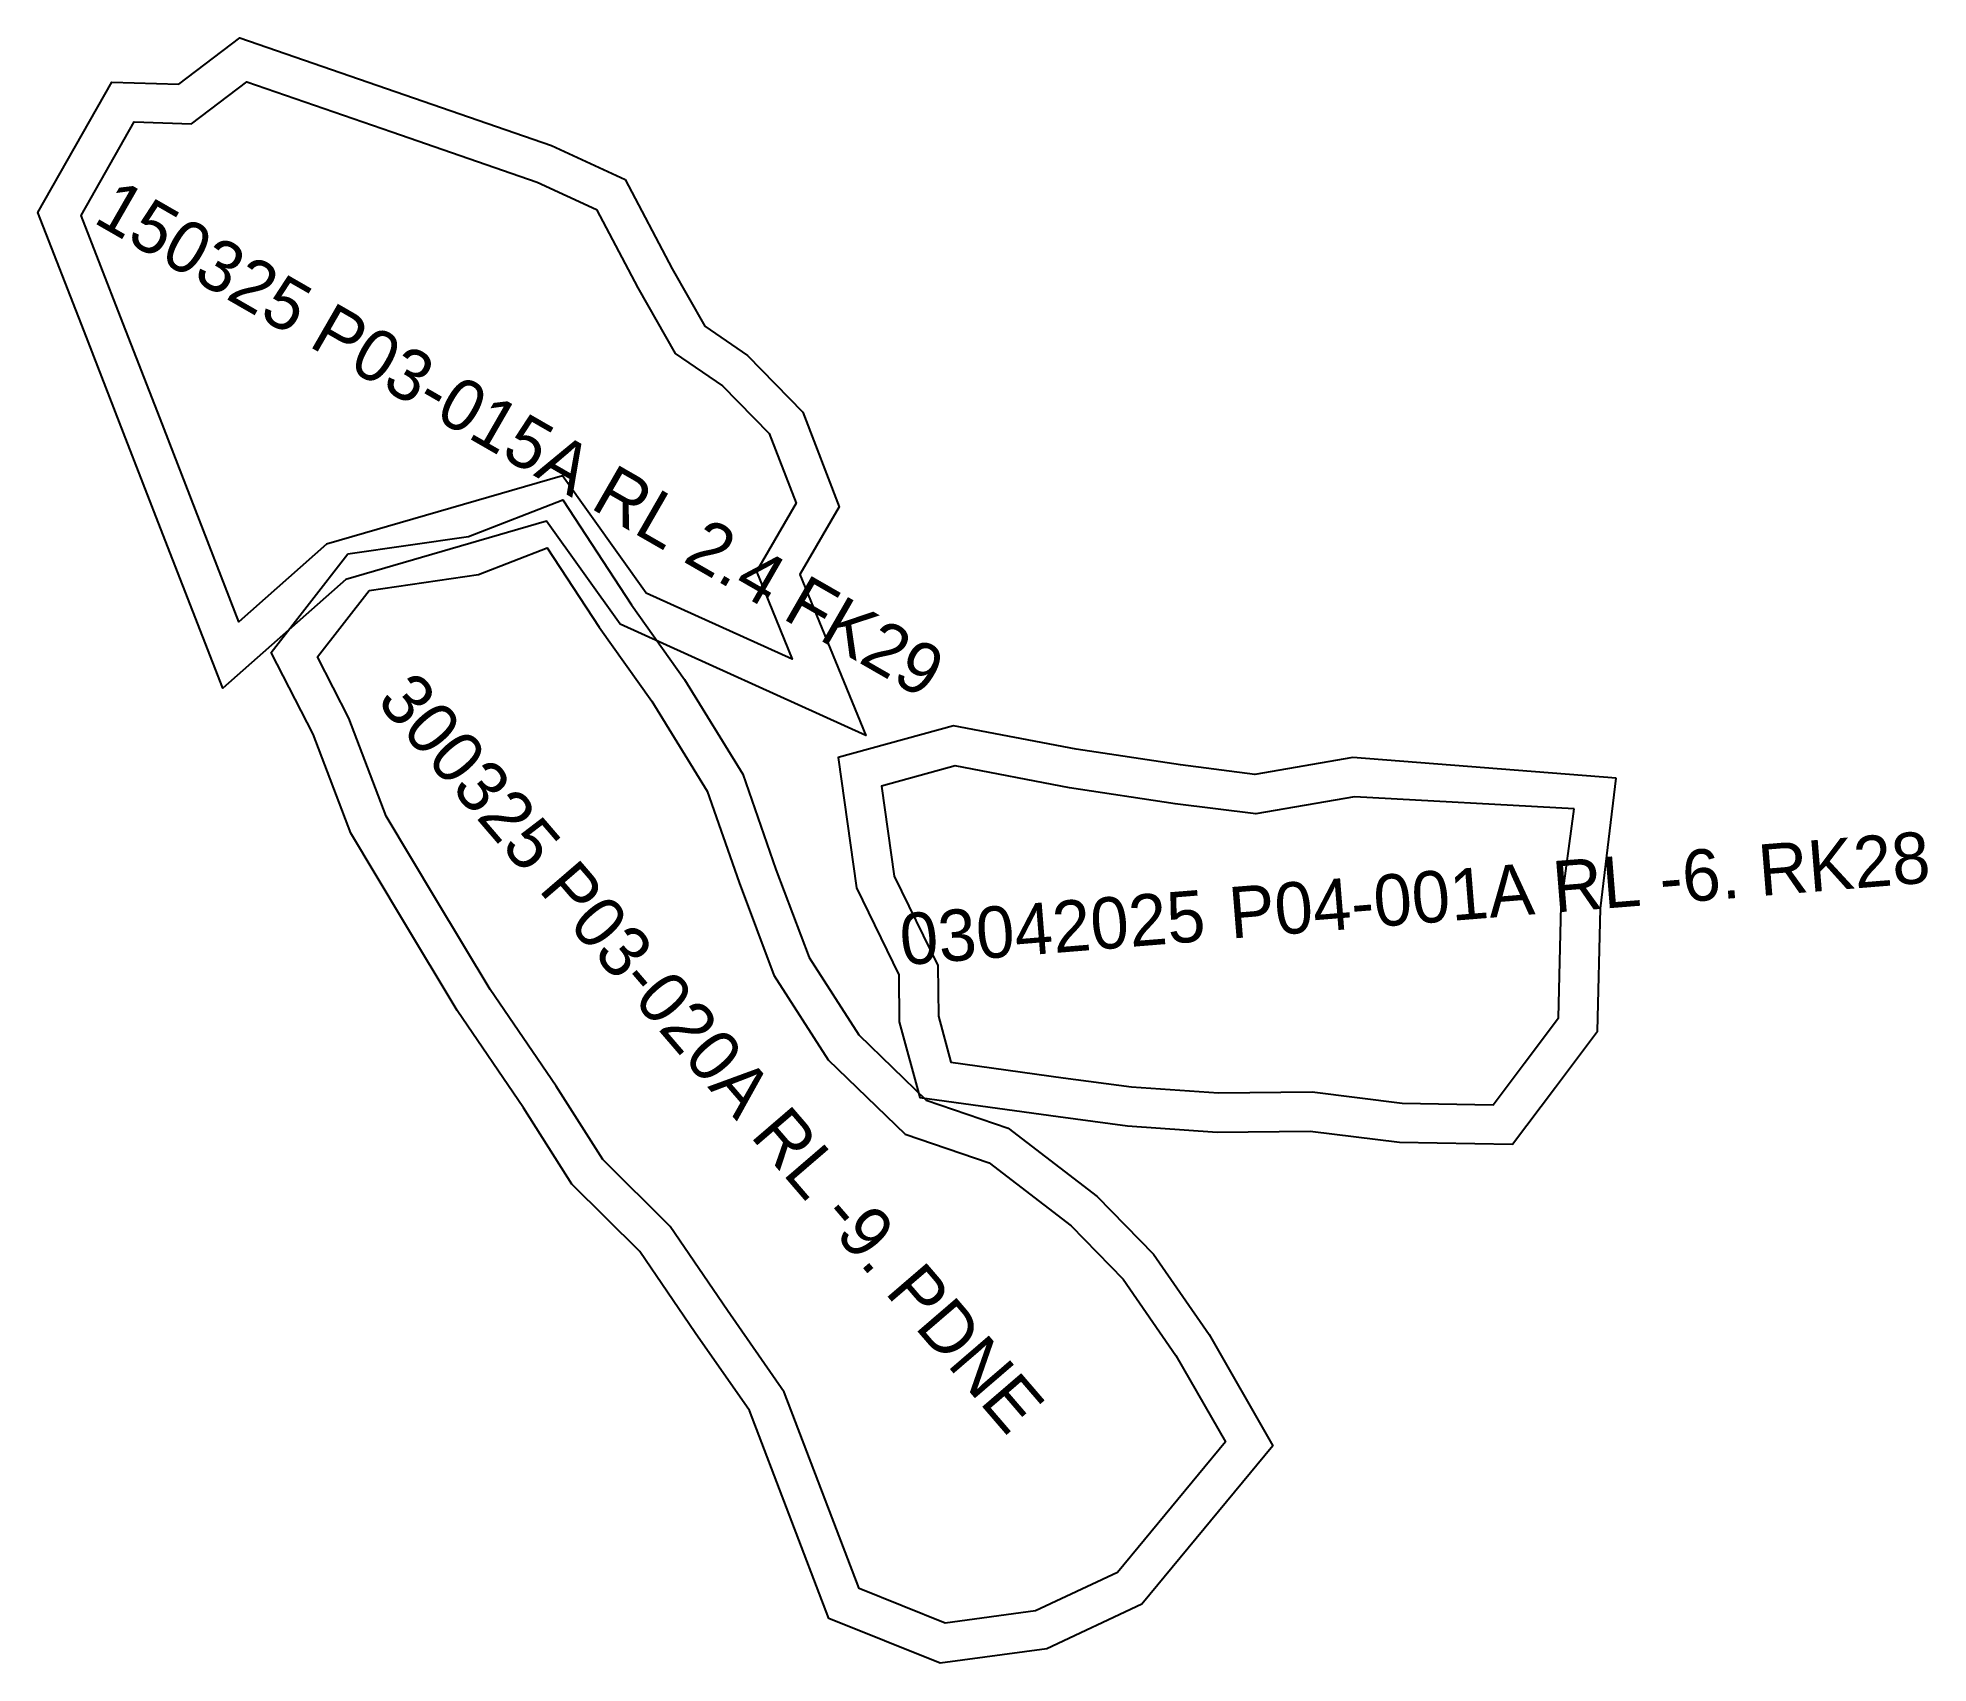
# Model space of a CAD drawing. Extents: x 550067 to 555612, y 63485 to 80416.
# Drawn here: x 555418.5 to 555611.5, y 80249.8 to 80415.8 of the extents above; entities that cross this region are included whole.
import ezdxf

# ---------------------------------------------------------------- set-up
doc = ezdxf.new("R2010")
doc.units = 0

msp = doc.modelspace()

# ---------------------------------------------------------------- texts
at = {"layer": 'GEOMETRY_LAYER_1', "color": 7}
for s, height, rotation, p in [('150325 P03-015A RL 2.4 FK29', 5.24933, 330.1, (555424.007, 80396.993, 9.383)), ('300325 P03-020A RL -9. PDNE^J', 5.24933, 310.7, (555452.967, 80347.985, -0.549)), ('P04-001A RL -6. RK28', 5.24933, 4.6, (555540.317, 80323.764, -2.434)), ('03042025', 5.2493, 4.6, (555506.726, 80321.04, -2.434)), ('^J', 5.2493, 310.7, (555482.282, 80302.653, -0.549)), ('^J', 5.2493, 310.7, (555476.892, 80298.022, -0.549))]:
    msp.add_text(s, height=height, rotation=rotation, dxfattribs=at).set_placement(p)

# ---------------------------------------------------------------- linework, layer by layer
at = {"layer": 'GEOMETRY_LAYER_1', "color": 1}
for points in [[(555478.444, 80401.317, 11.585), (555483.268, 80392.169, 10.901), (555486.586, 80386.309, 10.39), (555490.964, 80383.315, 10.234), (555496.617, 80377.551, 10.253), (555500.325, 80367.883, 9.746), (555496.306, 80360.946, 10.204), (555503.037, 80344.499, 10.106), (555477.961, 80355.87, 9.692), (555470.439, 80366.401, 9.278), (555449.945, 80360.456, 8.451), (555437.373, 80349.344, 6.795), (555431.263, 80365.067, 7.096), (555427.232, 80375.442, 7.397), (555423.201, 80385.817, 7.699), (555418.481, 80397.946, 8), (555426.032, 80411.262, 9.483), (555432.896, 80411.043, 9.383), (555439.119, 80415.778, 9.469), (555455.956, 80409.952, 10.504), (555470.954, 80404.762, 11.539), (555478.444, 80401.317, 11.585)], [(555475.539, 80398.251, 11.585), (555479.757, 80390.251, 10.901), (555483.562, 80383.532, 10.39), (555488.382, 80380.235, 10.234), (555493.179, 80375.344, 10.253), (555495.906, 80368.235, 9.746), (555491.859, 80361.251, 10.204), (555495.523, 80352.297, 10.106), (555480.592, 80359.069, 9.692), (555472.046, 80371.032, 9.278), (555447.968, 80364.047, 8.451), (555439.023, 80356.141, 6.795), (555434.992, 80366.516, 7.096), (555430.96, 80376.891, 7.397), (555426.929, 80387.266, 7.699), (555422.898, 80397.626, 8), (555428.32, 80407.188, 9.483), (555434.187, 80407.001, 9.383), (555439.835, 80411.297, 9.469), (555454.648, 80406.172, 10.504), (555469.46, 80401.047, 11.539), (555475.539, 80398.251, 11.585)], [(555450.14, 80363.059, -1.167), (555462.474, 80364.838, -0.332), (555472.078, 80368.581, -0.85), (555479.112, 80357.848, -1.213), (555484.534, 80350.249, -1.346), (555490.479, 80340.557, -1.922), (555493.862, 80330.844, -2.118), (555497.24, 80321.848, -2.219), (555502.313, 80313.936, -2.827), (555509.185, 80307.282, -2.88), (555517.553, 80304.422, -2.542), (555526.65, 80297.432, -2.174), (555532.423, 80291.544, -1.36), (555538.081, 80283.335, -0.818), (555544.606, 80271.956, -0.393), (555531.235, 80255.778, -1.613), (555521.508, 80251.21, -1.891), (555510.611, 80249.758, -2.078), (555499.243, 80254.338, -2.544), (555491.149, 80275.561, -2.833), (555485.624, 80283.51, -3.512), (555479.972, 80291.799, -3.756), (555473.028, 80298.692, -3.062), (555468.089, 80306.485, -2.77), (555461.303, 80316.415, -2.364), (555455.708, 80325.729, -1.812), (555450.457, 80334.532, -1.244), (555446.589, 80344.645, -0.825), (555442.301, 80352.981, -0.549), (555450.14, 80363.059, -1.167)], [(555452.308, 80359.331, -1.167), (555463.499, 80360.944, -0.332), (555470.51, 80363.676, -0.85), (555475.81, 80355.59, -1.213), (555481.197, 80348.038, -1.346), (555486.843, 80338.835, -1.922), (555490.1, 80329.483, -2.118), (555493.644, 80320.045, -2.219), (555499.196, 80311.385, -2.827), (555507.045, 80303.786, -2.88), (555515.637, 80300.85, -2.542), (555523.991, 80294.432, -2.174), (555529.325, 80288.989, -1.36), (555534.693, 80281.2, -0.818), (555539.758, 80272.37, -0.393), (555528.723, 80259.018, -1.613), (555520.367, 80255.092, -1.891), (555511.128, 80253.862, -2.078), (555502.358, 80257.395, -2.544), (555494.712, 80277.442, -2.833), (555488.919, 80285.78, -3.512), (555483.061, 80294.368, -3.756), (555476.166, 80301.213, -3.062), (555471.43, 80308.684, -2.77), (555464.671, 80318.575, -2.364), (555459.14, 80327.784, -1.812), (555454.069, 80336.284, -1.244), (555450.247, 80346.28, -0.825), (555447.026, 80352.54, -0.549), (555452.308, 80359.331, -1.167)], [(555579.672, 80340.159, 1.804), (555566.213, 80341.221, 1.01), (555552.754, 80342.284, 0.216), (555542.753, 80340.542, -1.121), (555535.183, 80341.504, -1.539), (555524.511, 80343.124, -1.721), (555511.983, 80345.502, -1.7), (555500.202, 80342.26, -2.03), (555502.069, 80328.961, -2.418), (555506.396, 80320.085, -2.434), (555506.445, 80315.276, -2.525), (555508.559, 80307.532, -2.433), (555522.66, 80305.594, -1.78), (555529.753, 80304.635, -1.701), (555538.924, 80304.003, 0.123), (555548.392, 80304.104, 1.017), (555557.538, 80302.961, 2.13), (555569.087, 80302.766, 3.306), (555573.468, 80308.608, 3.366), (555577.736, 80314.299, 3.425), (555578.05, 80326.852, 3.068), (555579.672, 80340.159, 1.804)], [(555575.375, 80337.032, 1.01), (555552.942, 80338.256, 0.216), (555542.845, 80336.497, -1.121), (555534.631, 80337.542, -1.539), (555523.838, 80339.18, -1.721), (555512.149, 80341.399, -1.7), (555504.651, 80339.336, -2.03), (555505.942, 80330.145, -2.418), (555510.386, 80321.026, -2.434), (555510.44, 80315.833, -2.525), (555511.722, 80311.135, -2.433), (555523.2, 80309.557, -1.78), (555530.159, 80308.618, -1.701), (555539.04, 80308.004, 0.123), (555548.619, 80308.106, 1.017), (555557.82, 80306.958, 2.13), (555567.112, 80306.799, 3.306), (555570.268, 80311.008, 3.366), (555573.77, 80315.676, 3.425), (555574.056, 80327.145, 3.068), (555575.375, 80337.032, 1.01)]]:
    msp.add_polyline3d(points, dxfattribs=at)

msp.set_redraw_order([(e.dxf.handle, doc.entitydb.next_handle()) for e in msp.query("TEXT MTEXT ATTDEF DIMENSION ARC_DIMENSION")])  # texts and dimensions are drawn at this point

doc.saveas('drawing.dxf')
